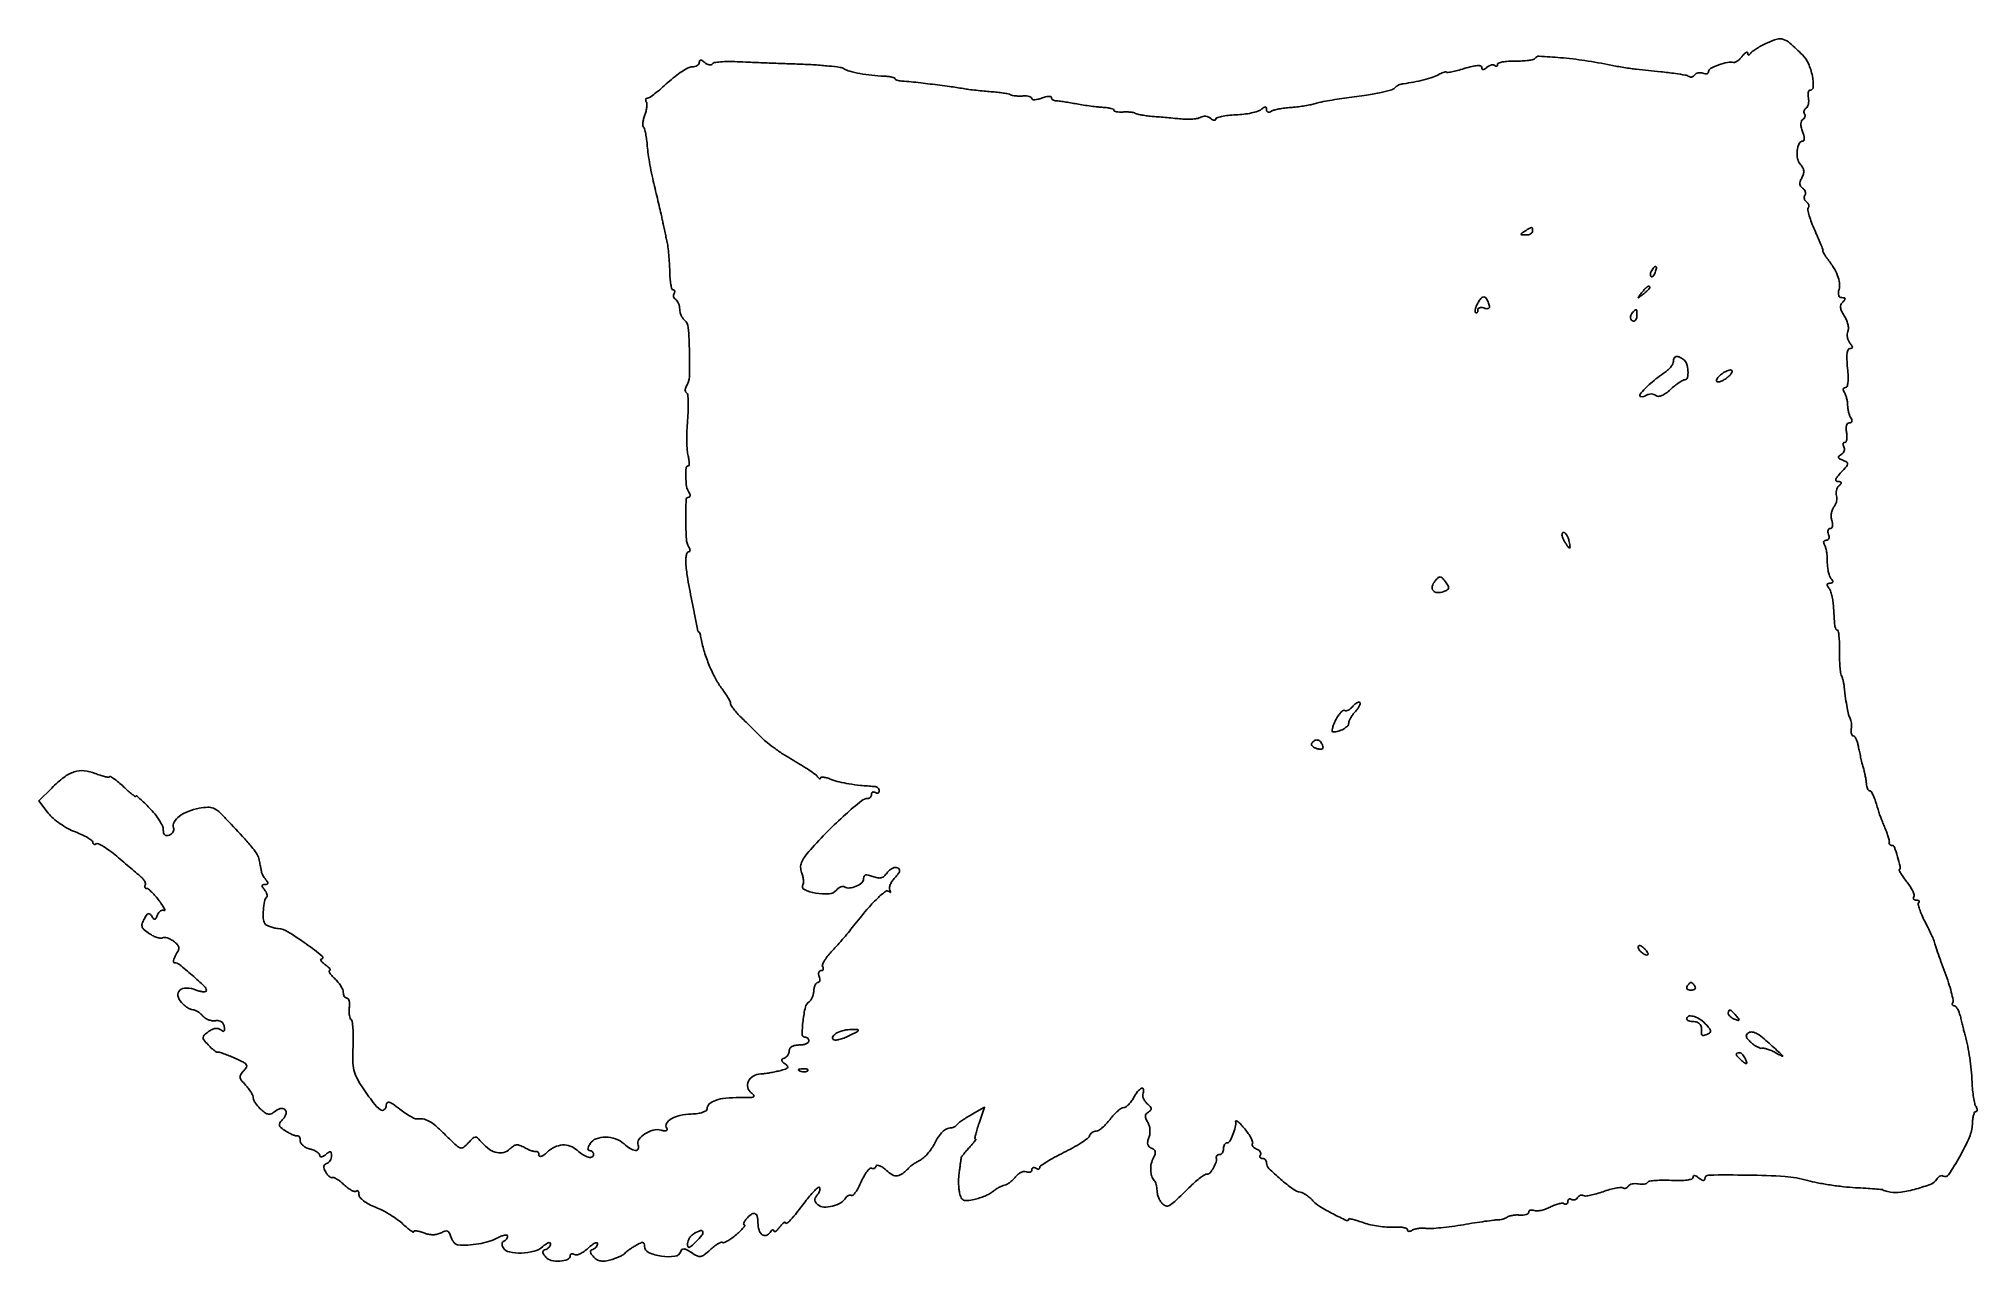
# Model space of a CAD drawing. Extents: x 0 to 496, y 1 to 313.
import ezdxf

# ---------------------------------------------------------------- set-up
doc = ezdxf.new("R2010")
doc.units = 0

msp = doc.modelspace()

# ---------------------------------------------------------------- linework, layer by layer
for points in [[(442, 312.133631, 0.014086), (440.606182, 311.436101, 0.015975), (439.312311, 310.688184, 0.01531), (438.259072, 309.988027, 0.080357), (437.765313, 309.501837, -0.030183), (437.432759, 309.101441, -0.206617), (437.202903, 309.00158, -0.333925), (437.047343, 309.117938, -0.059302), (436.983509, 309.5, 0.299326), (436.836108, 309.702694, 0.221476), (436.551959, 309.681185, 0.075892), (436.105794, 309.332791, 0.026858), (435.580565, 308.712544, -0.033569), (434.998167, 308.043197, -0.041756), (434.369691, 307.509342, -0.046924), (433.786226, 307.169883, -0.167203), (433.362369, 307.126581, 0.112331), (431.824246, 307.135518, 0.033711), (429.562785, 306.472204, 0.028866), (427.480625, 305.566189, 0.282867), (427, 304.784603, -0.173876), (426.880515, 304.451397, -0.149583), (426.568782, 304.244829, -0.104825), (426.093964, 304.207067, -0.05929), (425.532025, 304.349337, 0.06786), (424.92591, 304.491828, 0.072801), (424.318688, 304.461466, 0.08122), (423.803354, 304.269027, 0.125083), (423.462927, 303.940014, -0.089001), (423.166788, 303.609839, -0.095007), (422.78065, 303.412377, -0.099908), (422.365235, 303.377355, -0.110073), (421.984412, 303.509634, 0.094682), (421.015055, 303.879795, 0.009249), (418.528386, 304.274654, 0.007789), (414.747425, 304.743608, 0.0019), (408.5, 305.395831, -0.009042), (407.100567, 305.562169, -0.004643), (405.353125, 305.818547, -0.004613), (403.558571, 306.115869, -0.006938), (402, 306.411234, 0.012871), (395.381876, 307.584266, 0.015572), (389.119254, 308.330142, 0.008707), (383.708144, 308.709463, 0.274013), (382.570278, 308.113712, -0.208), (382.178812, 307.841813, -0.017081), (380.923169, 307.63562, -0.020633), (379.351187, 307.497974, -0.014354), (377.569296, 307.467015, 0.019085), (375.817817, 307.420008, 0.031024), (374.342231, 307.231557, 0.032356), (373.258836, 306.950596, 0.323739), (373, 306.592734, -0.079206), (372.951287, 306.287159, -0.220405), (372.806715, 306.131984, -0.218545), (372.593794, 306.141239, -0.078066), (372.342009, 306.324657, 0.171918), (371.989854, 306.492554, 0.082297), (371.483088, 306.462194, 0.066538), (370.904134, 306.246292, 0.050768), (370.342009, 305.868879, -0.026364), (369.720583, 305.406192, -0.140444), (369.321317, 305.279074, -0.302194), (369.087576, 305.424892, -0.106927), (369, 305.829724, 0.334256), (368.710837, 306.213943, 0.085846), (367.888045, 306.30415, 0.043922), (366.514792, 306.096798, 0.013672), (364.5, 305.550037, -0.008368), (362.774136, 305.061972, -0.014461), (361.321875, 304.722023, -0.008548), (360.152111, 304.504414, -0.463965), (360, 304.633052, 0.448243), (359.881502, 304.738674, 0.043785), (359.457944, 304.651806, 0.033017), (358.8628, 304.430635, 0.017396), (358.154701, 304.082794, -0.042403), (356.539097, 303.387043, -0.016402), (354.20022, 302.691423, -0.015943), (351.572995, 302.091772, -0.017644), (349, 301.68384, 0.036716), (348.387529, 301.562648, 0.034732), (347.787493, 301.351618, 0.036687), (347.283535, 301.088635, 0.092452), (346.978701, 300.811029, -0.160575), (346.011706, 300.142876, -0.017079), (343.32745, 299.45162, -0.016599), (339.583313, 298.752121, -0.006947), (334.5, 298.048175, 0.006674), (332.031154, 297.70766, 0.006693), (329.574612, 297.30166, 0.006564), (327.441805, 296.8908, 0.026398), (326.158253, 296.554539, -0.026735), (325.00283, 296.252675, -0.011224), (323.42115, 295.965442, -0.011067), (321.712243, 295.733219, -0.014138), (320.12887, 295.598859, 0.016692), (318.627576, 295.463739, 0.017627), (317.165921, 295.230269, 0.017533), (315.925125, 294.941438, 0.072578), (315.220617, 294.636349, -0.068446), (314.740811, 294.423865, -0.155431), (314.348656, 294.434919, -0.196543), (314.09391, 294.660482, -0.114989), (314, 295.063428, 0.073035), (313.925481, 295.570866, 0.326665), (313.699751, 295.741649, 0.157707), (313.306312, 295.621401, 0.020821), (312.603721, 295.086081, -0.0995), (311.746268, 294.623893, -0.021947), (310.119977, 294.204917, -0.021995), (308.16335, 293.880569, -0.019606), (306.109152, 293.713636, 0.01605), (304.154482, 293.568771, 0.025906), (302.50689, 293.306475, 0.023668), (301.266131, 292.980386, 0.325916), (301.005431, 292.627555, -0.230519), (300.889597, 292.393375, -0.204481), (300.624556, 292.324306, -0.097267), (300.210016, 292.472064, -0.03912), (299.716462, 292.820353, 0.078441), (299.130478, 293.168558, 0.067916), (298.435861, 293.341473, 0.070065), (297.742283, 293.319583, 0.095823), (297.159385, 293.098505, -0.093115), (296.429881, 292.817335, -0.024055), (295.175152, 292.64808, -0.023625), (293.700118, 292.590907, -0.022106), (292.192923, 292.670418, 0.001354), (290.524439, 292.828058, 0.000826), (288.553774, 293.005584, 0.000828), (286.60046, 293.175035, 0.001469), (284.990138, 293.30728, -0.011328), (283.573787, 293.451757, -0.012748), (282.220445, 293.656025, -0.012062), (281.081847, 293.886146, -0.064938), (280.490138, 294.104311, 0.071363), (279.958177, 294.292753, 0.023054), (279.129915, 294.419509, 0.02246), (278.184053, 294.477136, 0.023417), (277.25, 294.448277, -0.025746), (276.387657, 294.425652, -0.042039), (275.660937, 294.505384, -0.052646), (275.149117, 294.662868, -0.300347), (275, 294.888715, 0.299459), (274.837769, 295.135299, 0.036073), (274.192187, 295.359925, 0.033393), (273.303927, 295.536256, 0.021043), (272.25, 295.628311, -0.014921), (270.915983, 295.728393, -0.006312), (269.132812, 295.938608, -0.006238), (267.232745, 296.21111, -0.008109), (265.5, 296.510579, 0.004475), (263.876928, 296.803256, 0.005), (262.307813, 297.055604, 0.004623), (260.967505, 297.244769, 0.026305), (260.25, 297.301114, -0.062603), (259.772066, 297.373744, -0.079233), (259.367188, 297.56139, -0.095361), (259.095906, 297.830983, -0.150719), (259, 298.141916, 0.342856), (258.814479, 298.380665, 0.07673), (258.265625, 298.433768, 0.04981), (257.458899, 298.306687, 0.026892), (256.5, 298, -0.027924), (255.541126, 297.695501, -0.051789), (254.734375, 297.575083, -0.080882), (254.187891, 297.639164, -0.334905), (254, 297.888215, 0.250323), (253.835317, 298.196544, 0.07587), (253.339062, 298.42909, 0.055845), (252.611925, 298.557797, 0.035347), (251.75, 298.551723, -0.022264), (250.819252, 298.520819, -0.021831), (249.883277, 298.572337, -0.022334), (249.068199, 298.689947, -0.072997), (248.554773, 298.867933, 0.071417), (247.962985, 299.07517, 0.010243), (246.696117, 299.297551, 0.011459), (245.176522, 299.496779, 0.009561), (243.554773, 299.64039, -0.006126), (241.783122, 299.785015, -0.004413), (239.80984, 299.988047, -0.004457), (237.936278, 300.214476, -0.009624), (236.5, 300.429248, 0.008355), (232.97347, 300.965741, 0.003133), (228.013709, 301.604074, 0.002614), (223.169366, 302.171033, 0.017471), (220.75, 302.356082, -0.028909), (220.079567, 302.422808, -0.0444), (219.514062, 302.564644, -0.054708), (219.117861, 302.753007, -0.26006), (219, 302.964286, 0.316015), (218.849119, 303.17917, 0.029361), (218.192187, 303.373601, 0.029393), (217.304058, 303.526309, 0.018301), (216.25, 303.605419, -0.017615), (213.106316, 303.83703, -0.018866), (210.058467, 304.286751, -0.01909), (207.473655, 304.871279, -0.073382), (205.964387, 305.52201, 0.1065), (205.013004, 305.860021, 0.006849), (202.071576, 306.201206, 0.009761), (198.524477, 306.493646, 0.007103), (194.570536, 306.685692, -0.000681), (190.28851, 306.838576, -0.000571), (185.749317, 307.012024, -0.000576), (181.603055, 307.17999, -0.00159), (178.682456, 307.31098, 0.013908), (176.415702, 307.356744, 0.020293), (174.42063, 307.260489, 0.016402), (172.823766, 307.065365, 0.219117), (172.343429, 306.746662, -0.191245), (172.034408, 306.516921, -0.107691), (171.560657, 306.494726, -0.079301), (170.989396, 306.687853, -0.052158), (170.410972, 307.073886, 0.023542), (169.737093, 307.581562, 0.141986), (169.325079, 307.716495, 0.313517), (169.086961, 307.562784, 0.097798), (169, 307.122445, -0.160368), (168.859058, 306.694314, -0.096658), (168.461377, 306.329718, -0.078244), (167.867628, 306.083476, -0.059311), (167.16639, 306, 0.121705), (166.1944, 305.759851, 0.022756), (164.598649, 304.825, 0.023159), (162.793293, 303.531353, 0.019357), (161, 302, -0.009547), (159.275215, 300.467638, -0.013489), (157.677765, 299.175, -0.009597), (156.312376, 298.170772, -0.154962), (155.774593, 298, 0.122136), (155.480246, 297.92701, 0.187743), (155.310488, 297.7309, 0.150945), (155.297816, 297.434319, 0.074298), (155.448137, 297.083916, -0.130931), (155.604291, 296.566672, -0.03586), (155.570898, 295.708111, -0.033667), (155.390351, 294.703791, -0.029544), (155.070998, 293.686739, 0.028449), (154.755877, 292.690795, 0.037124), (154.589212, 291.75004, 0.040653), (154.573928, 290.980772, 0.183004), (154.755524, 290.577809, -0.13428), (155.018472, 290.116891, -0.014063), (155.296396, 288.89331, -0.016626), (155.54223, 287.388912, -0.012591), (155.715148, 285.724986, 0.017163), (155.946028, 283.68489, 0.007362), (156.387595, 280.97859, 0.007274), (156.942978, 278.106389, 0.009522), (157.538416, 275.5, -0.001759), (158.145751, 273.019531, -0.001745), (158.737287, 270.528125, -0.00171), (159.239648, 268.345299, -0.006793), (159.52526, 267, 0.002645), (159.763894, 265.828205, 0.001334), (160.076538, 264.353125, 0.001325), (160.407666, 262.830803, 0.00197), (160.706336, 261.5, -0.023007), (160.973832, 260.019097, -0.009386), (161.206475, 257.985864, -0.009264), (161.375201, 255.788198, -0.011684), (161.446024, 253.749751, 0.016011), (161.525068, 251.928799, 0.026087), (161.721793, 250.394961, 0.024048), (161.989201, 249.241515, 0.335614), (162.309017, 248.999751, -0.143012), (162.56911, 248.923892, -0.191515), (162.711382, 248.726475, -0.136279), (162.703896, 248.425571, -0.064542), (162.542705, 248.069098, 0.108373), (162.401101, 247.665803, 0.099685), (162.434921, 247.22714, 0.095498), (162.639411, 246.820631, 0.090427), (162.983688, 246.510081, -0.104827), (163.373247, 246.137993, -0.05148), (163.701458, 245.532279, -0.047879), (163.924656, 244.80564, -0.050626), (164, 244.063428, 0.060664), (164.094288, 243.289148, 0.044004), (164.376234, 242.466839, 0.044599), (164.790338, 241.721979, 0.0705), (165.280796, 241.181924, -0.20473), (166.192074, 239.406423, -0.011577), (166.489598, 233.102149, -0.01425), (166.461598, 226.869058, -0.130886), (165.686106, 224.301125, 0.066628), (165.470864, 223.819806, 0.083653), (165.412188, 223.335381, 0.099402), (165.514925, 222.923655, 0.14463), (165.7629, 222.646536, -0.236805), (166.054008, 222.174039, -0.012962), (166.163847, 220.381916, -0.017858), (166.162911, 218.164444, -0.011896), (166.010708, 215.627608, 0.012193), (165.851159, 212.941614, 0.012435), (165.824227, 210.268613, 0.012281), (165.91558, 207.948555, 0.049392), (166.145012, 206.550171, -0.023), (166.35891, 205.572245, -0.040544), (166.431782, 204.749113, -0.053727), (166.373674, 204.170529, -0.35468), (166.163517, 204, 0.389134), (165.606839, 203.489445, 0.027557), (165.535011, 201.193903, 0.032727), (165.751947, 198.769712, 0.103126), (166.32433, 197.25, -0.04521), (166.571204, 196.770393, -0.099644), (166.647235, 196.367199, -0.180056), (166.546771, 196.107058, -0.214713), (166.309017, 196.00004, 0.404846), (165.627391, 195.340008, 0.008707), (165.552448, 190.250587, 0.013558), (165.700463, 185.285715, 0.125126), (166.343314, 183.25, -0.052092), (166.575288, 182.770689, -0.113257), (166.624394, 182.367188, -0.187354), (166.489771, 182.105325, -0.183396), (166.212277, 182, 0.298772), (165.881214, 181.782786, 0.054177), (165.652093, 181.045312, 0.042837), (165.53896, 179.995597, 0.026213), (165.577181, 178.75, 0.023238), (166.055483, 175.078848, 0.004964), (167.244971, 168.756018, 0.000887), (168.638966, 161.795364, 0.356938), (169, 161.5, -0.327752), (169.071313, 161.447628, -0.006909), (169.203908, 161.00346, -0.013228), (169.343171, 160.45767, -0.008178), (169.479272, 159.809651, 0.027188), (170.319932, 156.447698, 0.022814), (171.562783, 152.98942, 0.02348), (173.049226, 149.812111, 0.039197), (174.623765, 147.316722, -0.012522), (175.533724, 146.031802, -0.016069), (176.301981, 144.803738, -0.013951), (176.875241, 143.751856, -0.118319), (177, 143.23202, 0.147434), (177.149329, 142.736601, 0.01868), (177.807813, 141.819816, 0.020604), (178.696892, 140.767321, 0.015782), (179.75, 139.690347, -0.002625), (180.984336, 138.492758, -0.001612), (182.426563, 137.069547, -0.001616), (183.844526, 135.652098, -0.002885), (185, 134.476058, 0.033138), (186.334464, 133.272809, 0.011919), (188.38125, 131.737243, 0.011763), (190.710963, 130.156062, 0.013676), (193, 128.767042, -0.008187), (195.15996, 127.488574, -0.010531), (197.100189, 126.239818, -0.008538), (198.674953, 125.139167, -0.085278), (199.234687, 124.566033, 0.030383), (199.51914, 124.20266, 0.105233), (199.758058, 124.026189, 0.31008), (199.910302, 124.053086, 0.195812), (199.984687, 124.225249, -0.380653), (200.176759, 124.432026, -0.054898), (200.803314, 124.422708, -0.039907), (201.694064, 124.238125, -0.021862), (202.75, 123.879013, 0.033292), (204.752366, 123.248673, 0.018933), (207.241735, 122.742612, 0.016067), (210.224802, 122.35091, 0.009939), (213.75, 122.073427, -0.082141), (214.227444, 121.965363, -0.087621), (214.632812, 121.710483, -0.094331), (214.904394, 121.350699, -0.115127), (215, 120.940983, -0.108972), (214.921712, 120.586039, -0.182303), (214.70625, 120.3746, -0.161196), (214.3821, 120.343488, -0.082592), (214, 120.5, 0.082592), (213.6179, 120.656512, 0.161196), (213.29375, 120.6254, 0.182303), (213.078288, 120.413961, 0.108972), (213, 120.059017, -0.085093), (212.930673, 119.654608, -0.093532), (212.731204, 119.311086, -0.100405), (212.433995, 119.081344, -0.114983), (212.084951, 119, 0.17383), (210.442389, 118.411154, 0.010126), (206.335707, 114.890675, 0.015292), (201.802246, 110.585944, 0.014036), (197.405042, 105.890599, 0.0195), (195.859161, 104.000514, 0.069103), (195.098119, 102.635387, 0.102589), (194.894813, 101.422846, 0.079158), (195.156981, 100.104676, -0.027988), (195.444629, 99.169328, -0.032376), (195.609345, 98.251959, -0.034225), (195.644097, 97.471664, -0.133194), (195.507683, 97.012431, 0.443896), (195.88445, 95.711779, 0.072059), (198.712039, 94.80778, 0.055887), (202.167021, 94.62134, 0.208005), (204.068064, 95.582012, -0.054786), (204.577703, 96.074819, -0.067593), (205.149384, 96.405312, -0.080981), (205.693027, 96.531213, -0.156136), (206.122255, 96.424442, 0.166067), (207.41473, 96.129382, 0.076398), (209.105598, 96.574097, 0.079401), (210.522034, 97.478306, 0.214233), (211, 98.542637, -0.110187), (211.136702, 99.155421, -0.232578), (211.507622, 99.452185, -0.121361), (212.185713, 99.436053, -0.024503), (213.340726, 99.060556, 0.043346), (214.555125, 98.715707, 0.110488), (215.464975, 98.743045, 0.119376), (216.233283, 99.150634, 0.05528), (216.995936, 99.994362, -0.05635), (217.595361, 100.654672, -0.063107), (218.306183, 101.135839, -0.072262), (219.015651, 101.374691, -0.137578), (219.610481, 101.319231, -0.133693), (220.100081, 100.960591, -0.231658), (220.206554, 100.478769, -0.107029), (219.875277, 99.794802, -0.021436), (218.989851, 98.758732, 0.040154), (218.300957, 97.888764, 0.05019), (217.817176, 96.980012, 0.058742), (217.590574, 96.166152, 0.169592), (217.694906, 95.598556, -0.018561), (217.901255, 95.202828, -0.216342), (217.904218, 95.032705, -0.470723), (217.799319, 95.002291, -0.034171), (217.528753, 95.214906, 0.362192), (216.584103, 95.252104, 0.028137), (214.522813, 93.473574, 0.024832), (211.829191, 90.59946, 0.009994), (208.430128, 86.424839, -0.006889), (207.106369, 84.778265, -0.004586), (205.546126, 82.926228, -0.004617), (203.998862, 81.156739, -0.009004), (202.726898, 79.779655, 0.025093), (201.707153, 78.601784, 0.036177), (200.939392, 77.457762, 0.039679), (200.483026, 76.486951, 0.23248), (200.535915, 75.941889, -0.085838), (200.68057, 75.582142, -0.164684), (200.64517, 75.27668, -0.179872), (200.436685, 75.073284, -0.104656), (200.090402, 75, 0.172457), (199.747127, 74.877971, 0.149855), (199.53372, 74.559375, 0.105471), (199.493584, 74.074174, 0.059765), (199.638374, 73.5, -0.051204), (199.793745, 72.92541, -0.093029), (199.782227, 72.440625, -0.142305), (199.611908, 72.122833, -0.201694), (199.319793, 72, 0.21102), (198.965349, 71.843439, 0.071088), (198.640479, 71.365493, 0.055918), (198.390761, 70.666958, 0.039126), (198.262899, 69.839977, -0.041152), (198.124192, 68.966279, -0.041104), (197.844238, 68.126735, -0.044325), (197.474729, 67.438322, -0.109437), (197.066156, 67.040887, 0.201346), (196.118219, 65.712632, 0.025955), (195.512321, 62.194832, 0.024425), (195.27022, 58.733248, 0.420373), (195.988241, 58, -0.09785), (196.374385, 57.923701, -0.097657), (196.702796, 57.70625, -0.098219), (196.922717, 57.381621, -0.100239), (197, 57, -0.226478), (196.817169, 56.617064, -0.074992), (196.265625, 56.29375, -0.057076), (195.457356, 56.073116, -0.038131), (194.5, 56, 0.047997), (193.48834, 55.902663, 0.081104), (192.691176, 55.608333, 0.108391), (192.183392, 55.152545, 0.157116), (192, 54.583333, -0.080037), (191.906642, 54.00385, -0.064268), (191.632813, 53.433822, -0.065096), (191.227913, 52.959109, -0.087504), (190.75, 52.659464, 0.061402), (190.215176, 52.361629, 0.274047), (190.079343, 52.044843, 0.181537), (190.27908, 51.669516, 0.028677), (190.947845, 51.144839, -0.067611), (191.536828, 50.603879, -0.35718), (191.539576, 50.196472, -0.147217), (191.015137, 49.838382, -0.015214), (189.559297, 49.425527, -0.011095), (188.326732, 49.145088, -0.008486), (186.967659, 48.891377, -0.008593), (185.686483, 48.697225, -0.019987), (184.71972, 48.606819, 0.115596), (182.802988, 48.0485, 0.148764), (181.542835, 46.727478, 0.181608), (181.37101, 45.130178, 0.173345), (182.287761, 43.7769, -0.067517), (182.977819, 43.111872, -0.500251), (182.878315, 42.735798, -0.093358), (181.979419, 42.555206, -0.005868), (179.265678, 42.55425, 0.02596), (175.750023, 42.411701, 0.059633), (173.164359, 41.856377, 0.094339), (171.563714, 40.942454, 0.21817), (170.994343, 39.714816, -0.248681), (170.724183, 39.210909, -0.066141), (169.879595, 38.793403, -0.04758), (168.599929, 38.491181, -0.024782), (166.965034, 38.348121, 0.043671), (164.056029, 37.982544, 0.077472), (161.805566, 37.117593, 0.13258), (160.647931, 35.960431, 0.275562), (160.667382, 34.72917, -0.152166), (160.765944, 34.345668, -0.306383), (160.586488, 34.107168, -0.119401), (160.073689, 34.059104, -0.027897), (159.221064, 34.231939, 0.128321), (157.21239, 34.233005, 0.082191), (155.069344, 33.279241, 0.094521), (153.577633, 31.829226, 0.249358), (153.401441, 30.396245, -0.197411), (153.37924, 29.447746, -0.322015), (152.716407, 29.055342, -0.117784), (151.361473, 29.508901, -0.044543), (149.757196, 30.719734, 0.098547), (147.610288, 32.004043, 0.083904), (145.007091, 32.464928, 0.092606), (142.625133, 32.039179, 0.1642), (141.099297, 30.787392, 0.029432), (140.683631, 30.025435, 0.09537), (140.541527, 29.46981, 0.209897), (140.663488, 29.139359, 0.203607), (140.991526, 29, -0.098179), (141.376411, 28.923689, -0.097739), (141.703761, 28.70625, -0.098144), (141.92298, 28.381626, -0.099904), (142, 28, -0.293932), (141.607586, 27.390148, -0.171232), (140.708377, 27.310725, -0.080219), (139.333403, 27.910251, -0.037646), (137.780539, 29.082254, 0.090923), (135.98368, 30.160408, 0.107882), (134.028718, 30.444195, 0.099439), (132.010947, 29.887928, 0.067185), (130.036748, 28.533257, -0.028523), (129.242344, 27.892778, -0.074044), (128.589832, 27.558293, -0.18122), (128.182983, 27.571595, -0.303748), (128, 27.845012, 0.065077), (127.944319, 28.271008, 0.103413), (127.779688, 28.598315, 0.136113), (127.535122, 28.775922, 0.159733), (127.25, 28.787548, -0.127611), (126.827296, 28.778167, -0.024149), (126.079775, 28.993079, -0.024385), (125.209276, 29.33774, -0.020255), (124.319446, 29.785565, 0.03569), (123.121824, 30.342689, 0.115197), (122.257493, 30.459807, 0.126332), (121.477296, 30.178513, 0.047042), (120.572513, 29.429656, -0.126903), (119.058808, 28.536758, -0.125749), (117.296527, 28.483341, -0.098902), (115.392409, 29.32693, -0.055312), (113.488275, 31.012956, 0.016432), (112.309746, 32.232187, 0.198768), (111.716239, 32.467241, 0.196687), (111.126862, 32.21545, 0.016048), (109.964381, 30.958931, -0.051714), (108.79, 29.85826, -0.250752), (107.918038, 29.719063, -0.105748), (106.847423, 30.366341, -0.006476), (104.147021, 32.971504, 0.014699), (101.641885, 35.309992, 0.053778), (99.869264, 36.559916, 0.084429), (98.333021, 37.100317, 0.084287), (96.703569, 37.102944, -0.161905), (96.223657, 37.177666, -0.014073), (95.126604, 37.782165, -0.017356), (93.834461, 38.603986, -0.012604), (92.453569, 39.603212, 0.010296), (90.630401, 40.935338, 0.081289), (89.690226, 41.387407, 0.308392), (89.210308, 41.232459, 0.166571), (89, 40.618689, -0.21611), (88.4889, 39.491415, -0.356045), (87.501186, 39.456485, -0.069828), (85.66831, 41.299589, -0.012104), (82.809752, 45.312346, -0.030985), (81.451915, 47.614891, -0.062372), (80.737439, 49.595008, -0.050881), (80.454653, 51.939698, -0.014861), (80.496, 55.577107, 0.011052), (80.543573, 58.083037, 0.01657), (80.46426, 60.269519, 0.011519), (80.299847, 62.04318, 0.229337), (80.015469, 62.49044, -0.176388), (79.745463, 62.832624, -0.040804), (79.570159, 63.557483, -0.037267), (79.495428, 64.475456, -0.029024), (79.546787, 65.475679, 0.034049), (79.586717, 66.442841, 0.054948), (79.474606, 67.258481, 0.075599), (79.240906, 67.815432, 0.261367), (78.911944, 68, -0.157545), (78.564124, 68.112384, -0.097242), (78.267884, 68.429182, -0.07921), (78.067887, 68.902332, -0.06053), (78, 69.461045, 0.104937), (77.85121, 70.16219, 0.035165), (77.35711, 71.091851, 0.033186), (76.648972, 72.073013, 0.032327), (75.811439, 72.961045, -0.018872), (75.031414, 73.744768, -0.043681), (74.524176, 74.401057, -0.098231), (74.357061, 74.8258, -0.467672), (74.502568, 75, 0.409937), (74.64534, 75.140699, 0.16153), (74.553643, 75.431283, 0.053984), (74.128124, 75.903119, 0.020389), (73.44113, 76.468197, -0.020943), (72.753288, 77.035251, -0.053668), (72.322504, 77.514453, -0.149771), (72.219094, 77.81866, -0.412262), (72.358884, 77.968197, 0.691027), (72.613743, 78.726005, 0.017215), (68.544947, 81.828383, 0.015269), (63.830044, 84.961275, 0.118897), (61.341881, 85.783777, -0.033739), (60.248503, 85.949054, -0.036836), (59.219923, 86.257245, -0.039726), (58.391396, 86.65152, -0.124043), (57.951596, 87.07832, -0.125716), (57.5576, 88.336588, -0.030613), (57.574866, 90.5295, -0.029605), (57.853256, 92.687876, -0.150607), (58.412961, 93.746295, 0.192386), (58.548922, 94.063204, 0.075749), (58.488133, 94.542851, 0.060169), (58.253222, 95.102411, 0.043793), (57.868879, 95.657991, -0.024718), (57.372353, 96.320307, -0.174558), (57.275058, 96.704165, -0.311654), (57.464791, 96.928682, -0.066333), (58, 97, 0.069199), (58.512544, 97.071276, 0.290251), (58.71048, 97.292693, 0.184561), (58.635412, 97.662012, 0.031806), (58.207482, 98.25, -0.022759), (57.804154, 98.783631, -0.022575), (57.449833, 99.353125, -0.023123), (57.186325, 99.878126, -0.076661), (57.085037, 100.25, 0.005707), (57.046866, 100.55547, 0.006109), (57.002504, 100.853125, 0.00582), (56.958301, 101.107879, 0.028395), (56.923489, 101.25, -0.022358), (56.879525, 101.420548, -0.001304), (56.770174, 101.946558, -0.001975), (56.64404, 102.573917, -0.001452), (56.509008, 103.270199, 0.084065), (55.993356, 104.655302, 0.038059), (54.896429, 106.257974, 0.017325), (52.806491, 108.684894, 0.002281), (48.173522, 113.656654, 0.018619), (46.154679, 115.649272, 0.088803), (44.791013, 116.512768, 0.108519), (43.349216, 116.761974, 0.034616), (41.173522, 116.51233, 0.046868), (38.316441, 115.699685, 0.069893), (36.052958, 114.432575, 0.097156), (34.744401, 112.962082, 0.228849), (34.62491, 111.535086, -0.1212), (34.691987, 111.002059, -0.100734), (34.513487, 110.457642, -0.091565), (34.115344, 109.985179, -0.080556), (33.557471, 109.660427, -0.076843), (32.856236, 109.508747, -0.196162), (32.373026, 109.673055, -0.164153), (32.087702, 110.159782, -0.051248), (32, 111.013193, 0.112716), (31.774958, 111.998777, 0.028334), (30.971875, 113.449367, 0.027475), (29.839662, 115.044688, 0.024656), (28.5, 116.567658, 0.007749), (27.156726, 117.90864, 0.014716), (26.028125, 118.938363, 0.01238), (25.154468, 119.652735, 0.623981), (25, 119.577151, -0.598101), (24.84366, 119.493208, -0.01731), (24.072426, 120.043692, -0.017799), (23.054305, 120.884188, -0.009253), (21.842302, 122.00027, 0.014272), (20.597942, 123.123281, 0.023297), (19.474315, 123.993635, 0.019682), (18.548965, 124.590826, 0.342288), (18.215286, 124.548619, -0.235881), (17.868587, 124.432916, -0.022148), (16.958982, 124.60359, -0.024685), (15.837884, 124.924906, -0.016825), (14.597549, 125.394795, 0.074913), (11.788249, 126.100863, 0.10525), (9.227639, 125.810169, 0.083252), (6.58683, 124.405357, 0.032608), (3.474538, 121.674538), (0.164212, 118.364212), (2.593159, 115.260592, 0.048875), (3.845474, 113.947531, 0.025771), (5.627231, 112.565073, 0.025382), (7.614507, 111.325823, 0.035521), (9.511053, 110.442629, -0.01679), (11.23093, 109.718746, -0.024819), (12.681372, 108.960695, -0.022257), (13.768422, 108.255116, -0.242218), (14, 107.805125, 0.106218), (14.066708, 107.494652, 0.180791), (14.251284, 107.308446, 0.163417), (14.528658, 107.278343, 0.084628), (14.855434, 107.410654, -0.260543), (15.407414, 107.434857, -0.020249), (16.747785, 106.691386, -0.023563), (18.353789, 105.606665, -0.015575), (20.096232, 104.219671, 0.000241), (21.900433, 102.690837, 0.000245), (23.695112, 101.173067, 0.000238), (25.256262, 99.855378, 0.001017), (26.18957, 99.071621, -0.040693), (26.805998, 98.464459, -0.055459), (27.246665, 97.821477, -0.068613), (27.461005, 97.239732, -0.194803), (27.389756, 96.821621, 0.082696), (27.261239, 96.507684, 0.161312), (27.286973, 96.241351, 0.182227), (27.460959, 96.06431, 0.108828), (27.752925, 96, -0.175613), (28.2179, 95.831492, -0.020471), (29.050576, 95.076819, -0.022589), (29.993945, 94.060915, -0.016648), (30.947414, 92.857257, -0.010633), (31.772794, 91.689728, -0.029453), (32.285643, 90.824813, -0.112505), (32.385993, 90.435481, -0.596905), (32.240257, 90.351513, 0.160302), (31.795969, 90.458203, 0.122175), (31.318876, 90.297251, 0.095086), (30.879518, 89.881235, 0.064256), (30.55099, 89.272282, -0.025135), (30.172777, 88.417719, -0.220589), (29.856577, 88.16739, -0.282297), (29.516231, 88.278236, -0.038042), (29.053692, 88.913125, 0.070965), (28.58214, 89.478379, 0.281083), (28.156173, 89.558452, 0.157517), (27.702178, 89.195301, 0.023068), (27.090572, 88.169236, 0.04816), (26.59572, 86.982793, 0.163065), (26.615904, 86.155081, 0.133367), (27.142572, 85.406065, 0.028195), (28.439109, 84.44794, 0.030075), (29.451631, 83.868334, 0.038352), (30.449014, 83.466366, 0.042314), (31.30016, 83.274366, 0.174454), (31.808702, 83.381771, -0.160241), (32.285809, 83.496402, -0.053624), (32.999302, 83.359824, -0.046855), (33.810471, 83.026465, -0.038656), (34.602678, 82.528871, -0.037832), (35.570312, 81.690859, -0.150947), (35.929661, 81.003641, -0.147859), (35.842541, 80.224965, -0.035815), (35.241526, 79.060904, 0.028569), (34.818449, 78.269787, 0.059335), (34.601638, 77.605391, 0.111524), (34.612633, 77.169612, 0.343486), (34.830401, 77, -0.170709), (36.112311, 76.549196, -0.009831), (39.3603, 73.83571, -0.008851), (42.52948, 70.980434, -0.207857), (43, 69.897498, -0.342837), (42.805447, 69.647108, -0.076739), (42.229894, 69.591394, -0.049814), (41.383918, 69.724642, -0.026894), (40.378363, 70.046246, 0.078428), (37.917856, 70.56242, 0.19109), (36.19348, 69.976823, 0.277982), (35.730492, 68.595988, 0.129925), (36.629759, 66.856618, 0.032779), (37.362923, 66.146122, 0.033796), (38.175541, 65.545381, 0.035893), (38.947499, 65.126387, 0.106783), (39.532543, 65, -0.096266), (40.092134, 64.891253, -0.041941), (40.770669, 64.548529, -0.039458), (41.452244, 64.051142, -0.042219), (42.030644, 63.463077, 0.074979), (42.666062, 62.896264, 0.053413), (43.516947, 62.461909, 0.053327), (44.442333, 62.21701, 0.073919), (45.299225, 62.213077, -0.068654), (46.169344, 62.218199, -0.115301), (46.849787, 61.96146, -0.123173), (47.316737, 61.445214, -0.085165), (47.565844, 60.694193, -0.027943), (47.642944, 59.880573, -0.218969), (47.501226, 59.538266, -0.321737), (47.199826, 59.500522, -0.048726), (46.666872, 59.861508, 0.106514), (46.032648, 60.192093, 0.101859), (45.307846, 60.239453, 0.080887), (44.489007, 59.986883, 0.042715), (43.577785, 59.433219, 0.023453), (42.446788, 58.521859, 0.204721), (42.177167, 57.951765, 0.178153), (42.38359, 57.317627, 0.017066), (43.449689, 56.055593, 0.019016), (44.180703, 55.307112, 0.02585), (44.898117, 54.693601, 0.024654), (45.522806, 54.26024, 0.186394), (45.869069, 54.194134, -0.122981), (46.280547, 54.167425, -0.007915), (47.428245, 53.780222, -0.011182), (48.792815, 53.261016, -0.008077), (50.290914, 52.623929, -0.011164), (52.483032, 51.590381, -0.12408), (53.21103, 50.964898, -0.289862), (53.243312, 50.317679, -0.067848), (52.555197, 49.41234, 0.044064), (51.775408, 48.481504, 0.185615), (51.603747, 47.786671, 0.136792), (51.922198, 47.026574, 0.020349), (53.014284, 45.754294, -0.02462), (53.774327, 44.853392, -0.027068), (54.416696, 43.909273, -0.027904), (54.871846, 43.050847, -0.108354), (55, 42.466426, 0.114909), (55.131603, 41.901344, 0.033481), (55.58199, 41.122989, 0.031728), (56.222984, 40.288385, 0.029224), (56.981242, 39.516975, 0.030126), (58.063256, 38.650319, 0.113472), (58.861995, 38.322818, 0.149072), (59.598506, 38.421225, 0.066079), (60.437438, 38.948078, -0.099872), (61.908757, 39.739757, -0.254319), (63.05781, 39.502616, -0.296573), (63.366485, 38.477864, -0.113362), (62.605205, 37.11625, 0.033118), (61.804718, 36.10451, 0.207843), (61.681013, 35.472499, 0.174612), (62.051889, 34.883958, 0.022305), (63.290062, 34.003465, 0.020513), (64.191151, 33.472437, 0.025467), (65.071143, 33.057523, 0.025172), (65.826825, 32.790781, 0.142083), (66.25, 32.787938, -0.207545), (66.535026, 32.749595, -0.124124), (66.779687, 32.502678, -0.084154), (66.945205, 32.070711, -0.049542), (67, 31.519052, 0.147328), (67.184637, 30.906036, 0.071387), (67.734375, 30.288816, 0.061291), (68.543788, 29.760596, 0.052514), (69.5, 29.410644, -0.035898), (70.457023, 29.09597, -0.047928), (71.265625, 28.669627, -0.05687), (71.826247, 28.202556, -0.192984), (72, 27.769147, 0.216219), (72.129218, 27.484304, 0.221451), (72.426723, 27.397735, 0.099951), (72.904734, 27.573276, 0.0354), (73.5, 28, -0.019704), (74.308118, 28.618581, -0.204691), (74.708562, 28.70398, -0.314501), (74.93984, 28.464364, -0.03959), (75, 27.705778, -0.074689), (74.906512, 27.083417, -0.065538), (74.632813, 26.485194, -0.068222), (74.227879, 26.000727, -0.097666), (73.75, 25.711903, 0.100668), (73.234915, 25.396396, 0.183135), (73.019522, 24.959785, 0.12236), (73.109776, 24.352211, 0.0351), (73.536314, 23.49378, 0.034452), (73.979403, 22.846392, 0.052915), (74.45419, 22.361439, 0.069406), (74.888628, 22.094085, 0.244501), (75.20575, 22.11521, -0.249666), (75.588786, 22.136983, -0.030078), (76.359288, 21.723344, -0.030067), (77.276304, 21.078404, -0.020286), (78.243623, 20.240854, 0.027371), (79.214064, 19.424356, 0.042518), (80.140498, 18.843852, 0.051744), (80.904297, 18.546399, 0.269604), (81.324187, 18.65752, -0.177412), (81.579, 18.77569, -0.255395), (81.80148, 18.677125, -0.122051), (81.953491, 18.328101, -0.041989), (82, 17.775246, 0.182717), (82.276734, 17.043255, 0.049037), (83.202389, 16.181078, 0.041262), (84.563998, 15.309415, 0.02735), (86.25, 14.531538, -0.02557), (88.078184, 13.695934, -0.017643), (90.059375, 12.574365, -0.017831), (91.892636, 11.357311, -0.034406), (93.25, 10.235867, 0.011924), (94.305813, 9.280592, 0.023843), (95.192188, 8.587082, 0.030415), (95.83374, 8.188929, 0.567732), (96, 8.288158, -0.38725), (96.172692, 8.477692, -0.053639), (96.753608, 8.469414, -0.039143), (97.581372, 8.301903, -0.021355), (98.565475, 7.975106, 0.039829), (99.793333, 7.617099, 0.052424), (100.953579, 7.501461, 0.057203), (102.027196, 7.630586, 0.064444), (102.998326, 7.999104, -0.043769), (103.978068, 8.41786, -0.175938), (104.618586, 8.397432, -0.177809), (105.092631, 7.971377, -0.044878), (105.500239, 6.999247, 0.048431), (105.830653, 6.226627, 0.052846), (106.295773, 5.556152, 0.05948), (106.818248, 5.079193, 0.133715), (107.317388, 4.894037, 0.037019), (109.83172, 4.855423, 0.028544), (112.557098, 5.172221, 0.029076), (115.147661, 5.781319, 0.047082), (117.245124, 6.626759, -0.025667), (118.302278, 7.106391, -0.050369), (119.190755, 7.356069, -0.084519), (119.788102, 7.358853, -0.366962), (120, 7.109013, -0.093261), (119.92753, 6.72386, -0.069392), (119.715663, 6.345564, -0.06777), (119.402023, 6.031313, -0.080017), (119.032046, 5.833333, 0.156022), (118.726679, 5.605406, 0.128403), (118.580989, 5.223731, 0.10028), (118.625135, 4.738102, 0.066482), (118.855788, 4.226175, 0.204515), (120.451316, 3.108072, 0.058597), (123.523771, 2.828573, 0.057467), (126.766402, 3.289328, 0.12048), (128.992529, 4.493239, -0.02786), (129.764185, 5.117065, -0.06729), (130.410305, 5.46151, -0.15929), (130.819124, 5.477654, -0.335372), (131, 5.238321, -0.104716), (130.90659, 4.797198, -0.070091), (130.632812, 4.357881, -0.066094), (130.227826, 3.986938, -0.071345), (129.75, 3.745955, 0.072441), (129.18606, 3.459996, 0.244754), (129.002355, 3.104361, 0.148212), (129.153855, 2.610315, 0.024507), (129.75635, 1.802507, 0.165376), (131.15917, 0.936291, 0.071389), (133.376144, 0.752187, 0.08054), (135.333721, 1.190795, 0.306502), (136, 2.175594, -0.141133), (136.08746, 2.479273, -0.191314), (136.315496, 2.646205, -0.137495), (136.662764, 2.639458, -0.06531), (137.074028, 2.454248, 0.194794), (137.653885, 2.355425, 0.054159), (138.545189, 2.65493, 0.046079), (139.566465, 3.245764, 0.034418), (140.574028, 4.069545, -0.022571), (141.506379, 4.869396, -0.052175), (142.287371, 5.358672, -0.117823), (142.78922, 5.47134, -0.410201), (143, 5.257647, -0.100091), (142.90958, 4.810486, -0.070383), (142.645106, 4.368844, -0.067322), (142.253647, 3.999563, -0.075157), (141.791852, 3.763951, 0.104512), (141.314941, 3.484509, 0.242627), (141.174349, 3.10694, 0.131519), (141.383773, 2.584334, 0.027179), (142.025761, 1.817507, 0.070987), (142.873007, 1.135589, 0.094785), (143.799474, 0.800593, 0.076921), (144.928852, 0.79561, 0.032555), (146.4136, 1.118619, 0.017349), (147.583197, 1.498431, 0.020363), (148.661587, 1.940966, 0.019741), (149.532571, 2.382967, 0.106181), (149.929691, 2.731729, -0.063066), (150.289908, 3.107297, -0.014295), (150.993409, 3.643997, -0.014585), (151.846802, 4.220285, -0.013703), (152.75, 4.758474, -0.015056), (153.972885, 5.394906, -0.129015), (154.573129, 5.5123, -0.303004), (154.890884, 5.26979, -0.082809), (155, 4.615463, 0.29502), (156.049707, 2.991262, 0.068891), (159.314718, 2.0322, 0.068482), (162.731225, 1.993293, 0.288551), (164.24526, 3.235781, -0.140849), (164.57895, 3.721855, -0.203133), (165.072511, 3.868345, -0.097725), (165.818378, 3.631786, -0.021049), (166.98341, 2.927009, 0.032062), (168.414071, 2.103998, 0.15423), (169.331571, 1.963564, 0.129151), (170.251934, 2.364728, 0.019873), (171.780623, 3.672492, -0.021652), (172.777183, 4.518913, -0.031794), (173.727439, 5.165186, -0.032785), (174.526735, 5.569327, -0.2437), (174.938181, 5.538206, 0.24556), (175.36308, 5.507567, 0.027485), (176.25825, 5.956177, 0.028372), (177.328746, 6.651805, 0.019222), (178.467914, 7.556942, 0.012716), (179.505492, 8.495409, 0.027083), (180.247366, 9.282352, 0.044006), (180.632004, 9.828234, 0.578105), (180.533094, 10, -0.326052), (180.350606, 10.133157, -0.154162), (180.34933, 10.440625, -0.068609), (180.575982, 10.923608, -0.029246), (181, 11.5, -0.051412), (182.244497, 12.719708, -0.249106), (183.184979, 12.895059, -0.266205), (183.811629, 12.217673, -0.056602), (184, 10.559017, 0.073814), (184.274182, 8.711886, 0.153507), (185.087216, 7.521838, 0.256583), (186.125604, 7.349495, 0.168655), (187.096491, 8.121885, -0.032596), (187.436557, 8.588513, -0.122077), (187.726805, 8.801429, -0.331008), (187.920248, 8.752166, -0.160107), (188.016491, 8.5, 0.338102), (188.174609, 8.311953, 0.196301), (188.481049, 8.363957, 0.067265), (188.963455, 8.762187, 0.024706), (189.531803, 9.44113, -0.017703), (190.096567, 10.135307, -0.044035), (190.568717, 10.588051, -0.117764), (190.865773, 10.72861, -0.476383), (191, 10.619701, 0.609147), (191.344849, 10.441674, 0.049776), (192.333197, 11.303546, 0.022042), (193.961876, 13.198004, 0.006084), (196.350987, 16.315679, -0.014975), (197.483103, 17.739858, -0.025396), (198.523567, 18.851433, -0.023591), (199.387422, 19.609823, -0.38175), (199.743488, 19.589845, -0.204897), (199.867135, 19.281347, -0.07118), (199.7867, 18.798652, -0.056386), (199.532512, 18.229291, -0.040066), (199.13017, 17.656845, 0.051849), (198.637095, 16.919018, 0.145489), (198.516985, 16.315854, 0.145562), (198.745886, 15.745218, 0.05192), (199.366032, 15.111183, 0.171114), (200.844521, 14.565154, 0.067266), (203.031277, 14.827718, 0.065547), (205.156683, 15.688323, 0.126057), (206.471959, 16.954629, -0.068695), (206.783482, 17.331504, -0.085018), (207.165512, 17.578127, -0.09988), (207.556545, 17.659235, -0.140665), (207.897424, 17.563396, 0.353118), (208.295198, 17.61351, 0.036036), (208.947391, 18.396474, 0.032511), (209.680421, 19.572226, 0.019247), (210.405632, 21.058323, -0.021253), (211.136469, 22.540828, -0.035821), (211.886802, 23.706001, -0.042162), (212.55934, 24.460529, -0.340316), (212.991896, 24.505008, 0.116539), (213.338171, 24.389663, 0.128471), (213.686031, 24.447955, 0.118314), (213.981776, 24.676117, 0.089338), (214.179148, 25.037445, -0.318478), (214.493606, 25.267879, -0.10135), (215.096897, 25.154198, -0.059659), (215.911209, 24.70144, -0.030862), (216.811954, 23.960565, 0.055634), (218.371458, 22.802178, 0.175298), (219.633555, 22.571669, 0.130024), (220.9917, 23.186372, 0.025451), (223, 25, -0.045936), (223.310787, 25.258386, -0.008204), (223.940625, 25.675893, -0.008803), (224.697637, 26.14144, -0.007845), (225.5, 26.598783, 0.059862), (226.373713, 27.225121, 0.027614), (227.353125, 28.227032, 0.026871), (228.278953, 29.407467, 0.033562), (229, 30.598783, -0.02431), (230.125293, 32.538049, -0.057533), (231.18586, 33.824807, -0.080502), (232.253171, 34.564223, -0.110395), (233.388197, 34.824373, 0.078518), (233.773066, 34.887322, 0.047977), (234.195203, 35.073169, 0.046772), (234.588476, 35.344581, 0.060359), (234.888197, 35.66459, -0.07311), (235.308619, 36.091226, -0.011568), (236.265911, 36.779917, -0.012621), (237.441814, 37.542391, -0.010737), (238.719161, 38.288319), (241.938322, 40.076638), (240.51352, 36.038319, 0.010238), (240.002437, 34.489392, 0.017962), (239.652541, 33.186256, 0.0132), (239.445371, 32.164238, 0.466023), (239.583314, 32, -0.571753), (239.65783, 31.873407, -0.026942), (239.33368, 31.35711, -0.0225), (238.786713, 30.651623, -0.011384), (238.038955, 29.811439, 0.010282), (237.253004, 28.932248, 0.013732), (236.578704, 28.100844, 0.010924), (236.056003, 27.387139, 0.122652), (235.9311, 27.061439, -0.004057), (235.883871, 26.700818, -0.000352), (235.755521, 25.783673, -0.000463), (235.600637, 24.689922, -0.00036), (235.430137, 23.5, 0.023766), (235.303837, 22.181719, 0.016972), (235.283007, 20.699357, 0.017192), (235.360009, 19.281922, 0.034778), (235.535994, 18.178662, 0.050193), (235.956423, 16.943206, 0.184708), (236.534509, 16.374539, 0.133968), (237.470519, 16.237346, 0.022136), (239.286957, 16.539956, 0.025692), (240.62711, 16.897494, 0.021978), (241.996794, 17.406863, 0.022561), (243.201698, 17.98164, 0.056973), (244, 18.532539, -0.03134), (244.684071, 19.058216, -0.023154), (245.5, 19.554264, -0.023569), (246.317914, 19.952209, -0.047519), (247, 20.171245, 0.073512), (247.671606, 20.425972, 0.033883), (248.45704, 20.937223, 0.032635), (249.225182, 21.597472, 0.038835), (249.853755, 22.317174, -0.059635), (250.475461, 22.972066, -0.064141), (251.219991, 23.443166, -0.072207), (251.969069, 23.668236, -0.129244), (252.603755, 23.598559, 0.064819), (253.137967, 23.469554, 0.11201), (253.589853, 23.522025, 0.151894), (253.887101, 23.743418, 0.158595), (254, 24.090402, -0.113538), (254.078784, 24.43288, -0.184509), (254.29375, 24.63462, -0.157566), (254.617748, 24.659353, -0.079467), (255, 24.5, 0.060065), (255.38429, 24.322085, 0.125484), (255.711083, 24.301162, 0.186418), (255.927688, 24.435258, 0.158182), (256.016452, 24.690983, -0.243425), (256.252528, 25.125289, -0.009586), (257.819868, 26.143601, -0.015096), (259.793825, 27.29173, -0.009884), (262.132638, 28.5, 0.012338), (264.504666, 29.740217, 0.016582), (266.584749, 30.985937, 0.0137), (268.228438, 32.110818, 0.143242), (268.723175, 32.75, -0.078528), (269.003728, 33.227862, -0.064752), (269.435066, 33.632813, -0.066092), (269.945387, 33.90668, -0.090382), (270.457422, 34, 0.146362), (271.08227, 34.186912, 0.030343), (272.010975, 34.88125, 0.02948), (273.028559, 35.851517, 0.024093), (274, 37, -0.022917), (274.966876, 38.148551, -0.028474), (275.970815, 39.11875, -0.028955), (276.881616, 39.816163, -0.150007), (277.480587, 40, 0.151729), (278.026266, 40.169492, 0.044832), (278.708014, 40.734375, 0.040478), (279.400906, 41.543195, 0.034024), (280, 42.5, -0.041744), (281.037963, 44.102258, -0.117021), (282.071296, 44.937085, -0.507162), (282.539764, 44.685905, -0.127259), (282.423106, 43.660214, 0.11987), (282.344645, 43.04965, 0.068669), (282.527904, 42.325669, 0.062273), (282.931124, 41.603838, 0.061141), (283.501825, 40.998485, -0.028943), (284.267298, 40.284522, -0.157394), (284.510879, 39.780403, -0.226964), (284.369861, 39.337871, -0.064852), (283.797334, 38.868784, 0.078873), (283.23816, 38.383949, 0.158087), (283.02067, 37.847979, 0.120406), (283.13354, 37.181456, 0.036761), (283.610012, 36.268237, -0.06708), (283.999308, 35.397491, -0.05189), (284.188396, 34.374518, -0.050838), (284.16447, 33.311206, -0.05762), (283.922889, 32.320585, 0.04125), (283.636762, 31.294165, 0.109234), (283.658129, 30.536671, 0.144611), (283.982143, 29.987496, 0.096327), (284.606, 29.597697, -0.078527), (285.249234, 29.22672, -0.173217), (285.54064, 28.749174, -0.134414), (285.500399, 28.104709, -0.040475), (285.104992, 27.19618, 0.068662), (284.536603, 25.659559, 0.062919), (284.3824, 23.979111, 0.067922), (284.644661, 22.449468, 0.120569), (285.304389, 21.362278, -0.09603), (285.57203, 20.965923, -0.034573), (285.795664, 20.320063, -0.032759), (285.948694, 19.560171, -0.03332), (286, 18.791127, 0.055672), (286.091269, 17.97397, 0.036727), (286.367188, 17.068814, 0.036805), (286.771212, 16.216986, 0.057327), (287.25, 15.561671, 0.116758), (288.243566, 14.892356, 0.228568), (289.172291, 14.975286, 0.056364), (290.534908, 16.013484, 0.002767), (294.608263, 19.957178, -0.015384), (295.874205, 21.1224, -0.019941), (297.107431, 22.106171, -0.018025), (298.178444, 22.834852, -0.141274), (298.751274, 23, 0.215363), (299.571481, 23.370467, 0.051773), (300.458652, 24.616186, 0.051947), (301.10107, 26.087831, 0.12982), (301.158759, 27.25, -0.137123), (301.177041, 27.535508, -0.127225), (301.340385, 27.779688, -0.106834), (301.629838, 27.943601, -0.075745), (302, 28, 0.148195), (302.381354, 28.115568, 0.098894), (302.70625, 28.440625, 0.082425), (302.925306, 28.926543, 0.064853), (303, 29.5, -0.056959), (303.065572, 30.073739, -0.076307), (303.25949, 30.559375, -0.095369), (303.54638, 30.884904, -0.166062), (303.883369, 31, 0.269179), (304.601022, 31.416535, 0.034111), (305.412076, 33.092052, 0.038371), (306.013893, 34.997554, 0.087241), (306.096868, 36.5, -0.572355), (306.262011, 36.625537, -0.076289), (306.732726, 36.342101, -0.032041), (307.49462, 35.620366, -0.013402), (308.429205, 34.558216, -0.022229), (309.331636, 33.371976, -0.031907), (310.012756, 32.241093, -0.032962), (310.428083, 31.291769, -0.228897), (310.377106, 30.801153, 0.184182), (310.308611, 30.443636, 0.116978), (310.478804, 30.049782, 0.085811), (310.871941, 29.677016, 0.055356), (311.430874, 29.388152, -0.061252), (311.985664, 29.093118, -0.092131), (312.368432, 28.703042, -0.120855), (312.522492, 28.283155, -0.167719), (312.435239, 27.895215, 0.095482), (312.305453, 27.553712, 0.17347), (312.355576, 27.262969, 0.172183), (312.579271, 27.068535, 0.093902), (312.940983, 27, -0.106598), (313.345038, 26.912867, -0.099421), (313.688914, 26.665821, -0.095997), (313.919444, 26.29666, -0.09196), (314, 25.862371, 0.200791), (314.586607, 24.46052, 0.016234), (317.583097, 21.692924, 0.019448), (320.757023, 19.155801, 0.123049), (322.654751, 18.374408, -0.08237), (323.339579, 18.154966, -0.031914), (324.197575, 17.642672, -0.030532), (325.074918, 16.957359, -0.033056), (325.837747, 16.187079, 0.078183), (327.596378, 14.704906, 0.017995), (330.995833, 12.811126, 0.011888), (334.447478, 11.15015, 0.544852), (335, 11.506668, -0.475146), (335.137917, 11.619034, -0.009766), (336.127517, 11.394615, -0.015358), (337.366164, 11.047473, -0.008806), (338.838357, 10.557031, 0.029106), (340.574663, 10.055886, 0.019004), (342.624804, 9.672663, 0.019125), (344.659103, 9.45098, 0.034315), (346.338357, 9.44813, -0.023268), (347.741844, 9.476735, -0.038091), (348.924392, 9.355343, -0.045367), (349.76816, 9.12263, -0.312356), (350, 8.787723, 0.183696), (350.10538, 8.510569, 0.187758), (350.367188, 8.376618, 0.113214), (350.770676, 8.426803, 0.051949), (351.25, 8.660129, -0.074224), (351.892124, 8.938182, -0.031699), (352.812162, 9.121897, -0.030491), (353.835498, 9.196477, -0.035097), (354.812679, 9.139367, 0.047703), (356.134279, 9.095462, 0.008883), (358.557284, 9.289449, 0.009446), (361.391419, 9.62126, 0.008501), (364.312679, 10.070053, -0.003356), (367.174688, 10.539937, -0.004234), (369.82935, 10.934494, -0.003383), (372.059062, 11.231252, -0.033654), (373, 11.28614, 0.041567), (373.647563, 11.334192, 0.030239), (374.353125, 11.490204, 0.030788), (375.008901, 11.721905, 0.056952), (375.5, 11.99982, -0.085282), (376.039338, 12.266094, -0.031648), (376.867188, 12.455718, -0.030249), (377.81521, 12.552195, -0.032012), (378.75, 12.530632, 0.039722), (379.611724, 12.524027, 0.061929), (380.339063, 12.668015, 0.08506), (380.831023, 12.929695, 0.232097), (381, 13.274108, -0.172992), (381.111929, 13.587937, -0.149754), (381.404076, 13.782832, -0.105227), (381.849022, 13.819101, -0.059585), (382.375578, 13.686119, 0.109265), (383.090516, 13.578988, 0.036038), (384.148576, 13.72914, 0.033898), (385.334047, 14.071038, 0.032517), (386.479656, 14.573823, -0.027262), (387.589959, 15.075083, -0.034039), (388.669836, 15.410912, -0.036295), (389.583009, 15.559121, -0.16187), (390.104078, 15.435676, 0.10257), (390.445552, 15.311358, 0.178569), (390.736823, 15.373041, 0.166384), (390.932094, 15.615036, 0.087522), (391, 16, -0.092039), (391.071061, 16.382769, -0.170591), (391.273452, 16.620609, -0.174978), (391.575871, 16.676067, -0.09743), (391.930902, 16.542705, 0.110145), (392.334982, 16.402413, 0.099917), (392.775821, 16.439712, 0.094986), (393.185645, 16.649431, 0.088941), (393.5, 17, -0.078342), (393.805983, 17.356034, -0.090501), (394.1929, 17.579619, -0.100781), (394.599071, 17.63793, -0.124456), (394.962619, 17.523103, 0.169023), (395.507102, 17.402092, 0.018843), (396.782424, 17.599889, 0.021227), (398.326282, 17.967891, 0.015686), (400, 18.5, -0.015686), (401.673718, 19.032109, -0.021227), (403.217576, 19.400111, -0.018843), (404.492898, 19.597908, -0.169023), (405.037381, 19.476897, 0.11507), (405.397184, 19.355885, 0.100412), (405.792979, 19.397534, 0.093505), (406.164118, 19.596192, 0.085027), (406.45193, 19.922221, -0.137752), (406.820107, 20.26073, -0.061748), (407.443853, 20.485817, -0.054416), (408.207283, 20.573425, -0.048985), (409, 20.5, 0.040333), (409.785005, 20.413593, 0.048582), (410.52517, 20.46406, 0.055853), (411.11848, 20.632587, 0.158527), (411.442614, 20.907148, -0.221384), (411.891779, 21.202379, -0.015898), (413.411218, 21.376272, -0.019943), (415.307255, 21.456479, -0.013613), (417.463642, 21.402933, 0.014565), (419.778172, 21.349868, 0.033309), (421.518314, 21.476772, 0.043666), (422.684662, 21.74577, 0.324979), (423, 22.179697, -0.165993), (423.116676, 22.521464, -0.263896), (423.394224, 22.637763, -0.113879), (423.858657, 22.470328, -0.029992), (424.5, 22, 0.035856), (425.076424, 21.587577, 0.088248), (425.559375, 21.39841, 0.193493), (425.865915, 21.45577, 0.256289), (426, 21.700178, -0.411121), (427.045944, 22.757236, -0.005669), (436.97986, 22.749616, -0.013311), (446.531445, 22.379537, -0.052968), (452.302979, 21.381777, 0.021359), (454.791071, 20.787886, 0.01022), (458.029625, 20.228106, 0.010112), (461.440214, 19.780499, 0.0142), (464.5, 19.529425, -0.002054), (467.184114, 19.374697, -0.003419), (469.44375, 19.219607, -0.000471), (471.438713, 19.067078, -0.391764), (471.5, 19.000864, 0.328197), (471.553911, 18.927578, 0.00502), (472.0875, 18.767026, 0.01119), (472.733249, 18.595343, 0.006895), (473.5, 18.420915, 0.093012), (476.124783, 18.356846, 0.027329), (480.078086, 19.223176, 0.024063), (483.844897, 20.465157, 0.167063), (485.31146, 21.694615, -0.061739), (485.68508, 22.170716, -0.080839), (486.134268, 22.49192, -0.099025), (486.586284, 22.613154, -0.155794), (486.973009, 22.516681, 0.406554), (488.337299, 22.81992, 0.016991), (491.175015, 27.492096, 0.023883), (493.665129, 32.466922, 0.097327), (494.407161, 35.75, -0.023479), (494.500981, 36.995455, -0.037116), (494.709796, 38.045313, -0.042583), (494.989228, 38.797596, -0.290272), (495.308498, 39, 0.212906), (495.547892, 39.106777, 0.178784), (495.651261, 39.367188, 0.100014), (495.57983, 39.770438, 0.045755), (495.338557, 40.25, -0.085527), (495.022599, 41.02539, -0.014487), (494.72383, 42.601562, -0.015459), (494.481328, 44.494071, -0.013209), (494.340455, 46.5, 0.01255), (494.120765, 49.688304, 0.013917), (493.74586, 52.752956, 0.014397), (493.216201, 55.691133, 0.015856), (492.532237, 58.5, -0.006967), (492.380731, 59.077355, -0.001242), (492.115321, 60.160938, -0.001343), (491.810849, 61.432402, -0.001211), (491.502437, 62.75, 0.025627), (491.14615, 63.994866, 0.037183), (490.696661, 65.045313, 0.041352), (490.224829, 65.795698, 0.235943), (489.815983, 66, -0.103482), (489.500783, 66.065941, -0.179149), (489.310462, 66.249384, -0.16564), (489.276989, 66.524751, -0.086776), (489.406657, 66.848968, 0.194777), (489.511519, 67.46414, 0.009905), (489.028387, 69.47573, 0.014617), (488.320785, 71.893179, 0.009967), (487.382128, 74.598968, -0.001714), (486.389295, 77.31529, -0.00235), (485.515853, 79.766572, -0.001514), (484.79803, 81.831443, -0.02773), (484.608609, 82.5, 0.047948), (484.411752, 83.101129, 0.005337), (483.818837, 84.418315, 0.006456), (483.074435, 85.973001, 0.00519), (482.235, 87.626178, -0.016939), (481.456729, 89.252453, -0.025437), (480.900298, 90.72354, -0.023007), (480.576295, 91.918644, -0.256444), (480.709512, 92.376178, 0.134702), (480.844106, 92.612562, 0.259954), (480.790041, 92.816752, 0.151505), (480.535496, 92.956669, 0.05051), (480.10765, 93, -0.076278), (479.679541, 93.065693, -0.153573), (479.402219, 93.259223, -0.186578), (479.317099, 93.546745, -0.118675), (479.427358, 93.882463, 0.210394), (479.499795, 94.400848, 0.037563), (479.155606, 95.34086, 0.034929), (478.552991, 96.454737, 0.025199), (477.736375, 97.608016, -0.008918), (476.895358, 98.717354, -0.014346), (476.223311, 99.695154, -0.008085), (475.710128, 100.518636, -0.319947), (475.725962, 100.720745, 0.232418), (475.946998, 101.620985, 0.017676), (475.30619, 104.116973, 0.016282), (474.496778, 106.565882, 0.314554), (473.875, 107, -0.087993), (473.553261, 107.057063, -0.115321), (473.304466, 107.220313, -0.126103), (473.168146, 107.464253, -0.118242), (473.161482, 107.75, 0.110938), (473.157448, 108.203045, 0.013821), (472.905175, 109.160938, 0.015736), (472.533156, 110.296355, 0.012439), (472.062186, 111.5, -0.00313), (471.557655, 112.721886, -0.003438), (471.084246, 113.9125, -0.003209), (470.693153, 114.935499, -0.017298), (470.503483, 115.5, 0.00593), (469.660043, 118.213027, 0.024773), (469.053141, 119.811761, 0.039173), (468.55093, 120.751834, 0.255831), (468.097654, 121, -0.224417), (467.833141, 121.125019, -0.06736), (467.592877, 121.514062, -0.052933), (467.409788, 122.079866, -0.036156), (467.318828, 122.75, 0.022286), (467.227805, 123.595894, 0.009451), (467.034029, 124.720313, 0.009329), (466.781673, 125.914725, 0.01206), (466.503408, 127, -0.00758), (466.19611, 128.155376, -0.004205), (465.854517, 129.573438, -0.004192), (465.53265, 131.015564, -0.006751), (465.285367, 132.25, 0.026389), (465.030968, 133.303385, 0.038754), (464.689091, 134.192187, 0.044066), (464.316278, 134.824488, 0.242062), (463.974984, 135, -0.227048), (463.692525, 135.135236, -0.098063), (463.494222, 135.514063, -0.068901), (463.409212, 136.079763, -0.042862), (463.458966, 136.75, 0.034872), (463.525813, 137.490304, 0.030477), (463.494254, 138.267261, 0.031702), (463.377738, 138.96737, 0.074929), (463.1831, 139.457698, -0.069666), (462.787194, 140.425389, -0.015424), (462.398236, 142.177972, -0.013383), (462.019349, 144.514115, -0.006603), (461.656843, 147.5, 0.018002), (461.53551, 148.339057, 0.015729), (461.349709, 149.20625, 0.016004), (461.131927, 149.97953, 0.044476), (460.914678, 150.5, -0.092536), (460.711265, 151.158111, -0.010022), (460.559478, 152.747991, -0.012021), (460.46141, 154.66549, -0.009419), (460.444283, 156.748481, 0.01043), (460.423669, 158.76091, 0.017267), (460.312279, 160.455667, 0.01137), (460.146276, 161.79957, 0.371432), (459.916667, 161.998481, -0.279958), (459.529079, 162.235337, -0.078169), (459.295588, 162.939232, -0.025473), (459.129712, 164.396549, -0.002387), (458.921833, 168, 0.023631), (458.778043, 169.431613, 0.023837), (458.500027, 170.839063, 0.024478), (458.140403, 172.037044, 0.0826), (457.745896, 172.75, -0.036509), (457.356688, 173.322282, -0.183212), (457.295349, 173.697944, -0.274551), (457.501205, 173.925009, -0.074752), (458, 174, 0.076468), (458.494758, 174.076112, 0.269802), (458.703018, 174.3049, 0.182631), (458.646017, 174.682381, 0.038038), (458.268268, 175.25, -0.083235), (457.894669, 175.938532, -0.028949), (457.589103, 177.029133, -0.027814), (457.385808, 178.291426, -0.028974), (457.327642, 179.551304, 0.02211), (457.286908, 180.807405, 0.021933), (457.135443, 182.058404, 0.02242), (456.906301, 183.137796, 0.07503), (456.622801, 183.801304, -0.071973), (456.421367, 184.26492, -0.152933), (456.43582, 184.651831, -0.191279), (456.658077, 184.905833, -0.119048), (457.047972, 185, 0.148627), (457.444764, 185.120613, 0.152575), (457.70238, 185.440625, 0.116977), (457.771857, 185.926317, 0.069008), (457.638374, 186.5, -0.060313), (457.494259, 187.074146, -0.106209), (457.536179, 187.559375, -0.150151), (457.752271, 187.878045, -0.170844), (458.098772, 188, 0.220621), (458.448981, 188.162433, 0.129704), (458.651239, 188.58735, 0.081411), (458.666906, 189.244759, 0.042199), (458.484769, 190.047988, -0.064729), (458.32459, 190.938071, -0.050959), (458.376585, 191.917167, -0.052302), (458.619823, 192.833753, -0.082391), (459.029257, 193.535253, 0.062451), (459.446466, 194.189055, 0.053521), (459.716085, 194.960313, 0.05606), (459.806503, 195.727195, 0.09321), (459.690021, 196.36541, -0.08668), (459.569444, 196.98081, -0.0627), (459.642618, 197.677264, -0.061733), (459.888988, 198.345491, -0.077369), (460.278145, 198.878145, 0.028152), (460.769951, 199.428686, 0.227342), (460.843741, 199.75, 0.302744), (460.637314, 199.94679, 0.043417), (460.025686, 200, -0.216994), (459.617953, 200.185695, -0.271845), (459.54278, 200.586919, -0.08403), (459.945934, 201.302083, -0.018304), (460.879933, 202.372195, 0.010547), (462.198837, 203.83682, 0.142183), (462.496142, 204.485889, 0.298457), (462.27965, 204.954194, 0.047857), (461.332272, 205.42599, -0.02492), (460.455843, 205.813429, -0.210716), (460.187914, 206.138473, -0.288131), (460.29028, 206.485244, -0.042303), (460.90614, 206.941992, 0.080924), (461.36989, 207.344705, 0.091735), (461.657796, 207.85788, 0.100718), (461.727319, 208.399966, 0.120673), (461.569098, 208.888197, -0.060908), (461.372768, 209.314137, -0.129976), (461.354163, 209.673408, -0.191543), (461.509912, 209.908423, -0.152933), (461.802311, 210, 0.27323), (462.118475, 210.18671, 0.082374), (462.31192, 210.734375, 0.057136), (462.361254, 211.541931, 0.033951), (462.244751, 212.5, -0.036663), (462.125288, 213.528893, -0.078775), (462.216608, 214.319985, -0.125855), (462.501116, 214.813968, -0.202153), (462.94244, 215, 0.114776), (463.349248, 215.09463, 0.203724), (463.570311, 215.350915, 0.154637), (463.571491, 215.750293, 0.062927), (463.342572, 216.25, -0.052341), (463.041977, 216.871209, -0.025031), (462.783001, 217.720313, -0.024494), (462.598904, 218.642665, -0.031954), (462.526596, 219.5, 0.033086), (462.452335, 220.357338, 0.025285), (462.262378, 221.279687, 0.025843), (461.994796, 222.128612, 0.053416), (461.684023, 222.75, -0.056309), (461.440113, 223.244809, -0.139076), (461.412426, 223.644842, -0.207415), (461.594105, 223.901325, -0.137216), (461.946894, 224, 0.318266), (462.372096, 224.301161, 0.057088), (462.600721, 225.303635, 0.03801), (462.654011, 226.861726, 0.015055), (462.5, 229, -0.014309), (462.33662, 231.222107, -0.04189), (462.396388, 232.755593, -0.071401), (462.651371, 233.694245, -0.299227), (463.116534, 234, 0.085147), (463.578765, 234.07929, 0.320131), (463.738226, 234.306773, 0.149834), (463.613616, 234.701595, 0.022392), (463.105192, 235.373252, -0.075415), (462.715742, 236.019755, -0.055773), (462.484521, 236.823236, -0.055999), (462.43721, 237.65396, -0.078012), (462.592698, 238.380972, 0.102245), (462.723175, 239.176199, 0.046222), (462.581903, 240.227838, 0.043145), (462.219764, 241.35006, 0.045445), (461.675194, 242.372963, -0.028886), (460.988696, 243.565632, -0.087139), (460.720803, 244.461097, -0.126554), (460.820452, 245.195213, -0.10001), (461.265243, 245.865243, 0.025401), (461.773376, 246.427804, 0.213859), (461.859931, 246.75, 0.316876), (461.669011, 246.945848, 0.046135), (461.083369, 247, -0.142505), (460.567666, 247.150027, -0.16605), (460.249915, 247.546606, -0.10838), (460.163322, 248.206501, -0.04261), (460.319882, 249.115228, 0.095126), (460.428179, 250.751331, 0.060029), (459.96532, 252.614473, 0.048192), (458.933854, 254.697807, 0.027509), (457.321259, 257, -0.017523), (456.874865, 257.610962, -0.022217), (456.508638, 258.20625, -0.020993), (456.250856, 258.719919, -0.140303), (456.210141, 259, 0.125738), (456.169659, 259.348218, 0.003571), (455.61802, 260.757747, 0.007053), (454.929243, 262.413163, 0.004768), (454.099451, 264.281691, -0.015566), (453.305547, 266.178817, -0.021752), (452.724267, 267.922904, -0.018955), (452.370875, 269.365082, -0.191277), (452.476881, 269.962593, 0.114083), (452.609578, 270.354611, 0.10033), (452.566041, 270.785131, 0.093808), (452.352194, 271.188143, 0.085787), (452, 271.5, -0.100035), (451.655146, 271.823191, -0.098174), (451.46001, 272.257021, -0.097707), (451.444652, 272.734252, -0.09805), (451.611803, 273.180902, 0.118598), (451.761919, 273.637742, 0.100635), (451.701373, 274.143239, 0.092399), (451.438326, 274.620111, 0.082403), (451.011782, 274.992718, -0.091349), (450.496424, 275.459302, -0.145413), (450.286245, 276.010931, -0.108691), (450.385356, 276.707686, -0.038112), (450.812975, 277.630288, 0.051331), (451.230717, 278.597689, 0.101909), (451.315345, 279.424969, 0.104004), (451.06611, 280.207239, 0.055021), (450.467195, 281.036249, -0.139271), (449.734435, 282.519694, -0.071725), (449.653356, 284.606294, -0.081712), (450.142409, 286.391214, -0.293059), (451.091881, 287, 0.326528), (451.34837, 287.187493, 0.085243), (451.423024, 287.723976, 0.053906), (451.311334, 288.519333, 0.029033), (451.01346, 289.464598, -0.031482), (450.677037, 290.550704, -0.062786), (450.576611, 291.443383, -0.088596), (450.705347, 292.112372, -0.164043), (451.054522, 292.533697, 0.086845), (451.387604, 292.829881, 0.094218), (451.588848, 293.21378, 0.100205), (451.628103, 293.624848, 0.112734), (451.5, 294, -0.110012), (451.37003, 294.374032, -0.099901), (451.40432, 294.781998, -0.095025), (451.59811, 295.161172, -0.089051), (451.922221, 295.45193, 0.138861), (452.260506, 295.821474, 0.061476), (452.484627, 296.45003, 0.054109), (452.570945, 297.220263, 0.048474), (452.49595, 298.021028, -0.034456), (452.403452, 298.779408, -0.057956), (452.443971, 299.418677, -0.083789), (452.600182, 299.851631, -0.270669), (452.854181, 300, 0.404684), (453.753812, 300.870732, 0.059269), (453.514241, 303.657575, 0.051563), (452.505121, 306.838606, 0.097301), (450.981345, 309.045878, 0.011474), (447.770217, 312.035209, 0.099213), (446.090352, 313.017027, 0.153732), (444.477948, 313.059058, 0.039225)], [(382, 264, -0.17131), (381.865757, 263.619685, -0.095191), (381.485937, 263.298248, -0.075283), (380.919445, 263.083567, -0.055234), (380.25, 263.015313, -0.011938), (379.271084, 263.047261, -0.327416), (379.083458, 263.201904, -0.309569), (379.169589, 263.436556, -0.011213), (380, 264, -0.007234), (381.26282, 264.790433, -0.137048), (381.707705, 264.914708, -0.364836), (381.938046, 264.720828, -0.042895)], [(413.345077, 253.456872, -0.035865), (413.083816, 252.899181, -0.069269), (412.786868, 252.507038, -0.118528), (412.50546, 252.335123, -0.281567), (412.276326, 252.390341, -0.156651), (412.142323, 252.651151, -0.070517), (412.133355, 253.040231, -0.059701), (412.242038, 253.490157, -0.049364), (412.458881, 253.933469, -0.030391), (413.120758, 254.871774, -0.36195), (413.525317, 254.954259, -0.344086), (413.696703, 254.564815, -0.029555)], [(412, 249.622445, -0.184603), (411.91885, 249.410139, -0.013803), (411.485937, 248.952641, -0.017649), (410.920402, 248.425681, -0.012436), (410.25, 247.872445, -0.001576), (409.120493, 246.99236, -0.377591), (409, 247, -0.377591), (408.99236, 247.120493, -0.001576), (409.872445, 248.25, -0.017685), (410.76332, 249.306759, -0.065617), (411.426111, 249.869516, -0.241985), (411.806605, 249.90695, -0.307699)], [(370.984687, 244.643011, -0.212265), (370.867137, 244.365331, -0.142125), (370.554877, 244.206847, -0.090157), (370.073644, 244.203249, -0.048552), (369.5, 244.361626, 0.066923), (368.926204, 244.497649, 0.114556), (368.440625, 244.434658, 0.152337), (368.120954, 244.186831, 0.153432), (368, 243.801949, -0.049618), (367.960509, 243.404973, -0.148577), (367.832772, 243.167384, -0.260295), (367.646326, 243.115139, -0.138199), (367.430712, 243.235955, -0.216425), (367.296843, 243.592559, -0.049748), (367.406099, 244.242402, -0.042686), (367.695936, 245.033212, -0.030415), (368.146348, 245.862732, -0.02884), (368.790703, 246.773154, -0.127163), (369.311999, 247.164738, -0.237697), (369.77015, 247.130105, -0.116139), (370.200323, 246.710111, -0.027226), (370.49583, 246.183905, -0.02365), (370.747964, 245.60373, -0.024348), (370.92582, 245.056014, -0.061937)], [(408.666667, 242.5, -0.053595), (408.604977, 241.926139, -0.073362), (408.421875, 241.440625, -0.093122), (408.151326, 241.114688, -0.17482), (407.833333, 241, -0.205037), (407.283311, 241.235448, -0.174374), (407.025933, 241.817117, -0.123462), (407.164473, 242.603555, -0.091591), (407.666667, 243.333333, -0.018617), (408.276742, 243.899594, -0.366638), (408.514261, 243.901518, -0.21365), (408.647399, 243.629444, -0.008529)], [(420.547976, 231.234687, -0.163382), (421.350658, 230.146322, -0.061455), (421.710663, 228.262239, -0.06985), (421.585272, 226.557635, -0.353145), (420.894207, 226, 0.12947), (420.360412, 225.859423, 0.019999), (419.421834, 225.277492, 0.021178), (418.347675, 224.482152, 0.016994), (417.260142, 223.540398, -0.028385), (416.063363, 222.550811, -0.059976), (415.016568, 221.959281, -0.088203), (414.157502, 221.768446, -0.185941), (413.520248, 221.983196, 0.095672), (412.977587, 222.281036, 0.080428), (412.328096, 222.379654, 0.074371), (411.634865, 222.268996, 0.064386), (410.966462, 221.95811, -0.182888), (409.695652, 221.697631, -0.57831), (409.459758, 222.319518, -0.044047), (412.172605, 225.094249, -0.02501), (415.889463, 227.970759, 0.037271), (416.697051, 228.628011, 0.039665), (417.38003, 229.38526, 0.043067), (417.853954, 230.127083, 0.121195), (418, 230.720759, -0.110993), (418.183911, 231.539033, -0.236678), (418.681366, 231.928174, -0.155912), (419.480286, 231.839692, -0.047986)], [(431.571429, 226.428571, -0.031593), (430.79231, 225.931149, -0.045477), (430.043739, 225.602095, -0.054736), (429.425477, 225.467795, -0.226228), (429.074573, 225.592094, -0.279399), (428.995765, 225.913442, -0.074021), (429.236596, 226.409237, -0.053019), (429.732071, 226.990502, -0.03191), (430.428571, 227.571429, -0.031593), (431.20769, 228.068851, -0.045477), (431.956261, 228.397905, -0.054736), (432.574523, 228.532205, -0.226228), (432.925427, 228.407906, -0.279399), (433.004235, 228.086558, -0.074021), (432.763404, 227.590763, -0.053019), (432.267929, 227.009498, -0.03191)], [(391.289749, 185, -0.016375), (391.463714, 184.232975, -0.028638), (391.550087, 183.5875, -0.030208), (391.557413, 183.110746, -0.401085), (391.441564, 183, -0.224557), (391.245851, 183.092565, -0.015673), (390.864986, 183.5875, -0.019817), (390.43706, 184.23371, -0.013472), (390, 185, -0.034047), (389.653133, 185.769837, -0.069989), (389.512042, 186.414346, -0.128234), (389.5881, 186.833952, -0.292), (389.848185, 187, -0.176888), (390.237881, 186.857681, -0.061565), (390.650547, 186.4125, -0.051816), (391.021899, 185.765421, -0.040443)], [(359.276644, 171.885972, -0.093455), (357.675016, 171.613068, -0.216897), (356.599317, 172.125774, -0.243159), (356.354395, 173.211927, -0.1098), (357.039769, 174.547918, -0.0258), (357.8772, 175.457153, -0.21413), (358.390788, 175.64638, -0.198302), (358.897527, 175.395061, -0.021877), (359.724031, 174.362732, -0.025805), (360.397251, 173.334672, -0.178584), (360.500249, 172.751233, -0.221579), (360.191391, 172.313829, -0.041205)], [(336.660536, 141.17739, 0.026135), (336.024991, 140.396759, 0.02773), (335.487782, 139.568883, 0.028781), (335.1091, 138.809547, 0.101613), (335, 138.278248, -0.20269), (334.678242, 137.517138, -0.063507), (333.667287, 136.758088, -0.058078), (332.332799, 136.19205, -0.071405), (330.994857, 136, -0.406801), (330.77742, 136.211988, -0.060393), (330.841666, 136.884337, -0.040537), (331.138769, 137.855328, -0.021197), (331.65513, 139.01051, -0.026648), (332.289183, 140.12819, -0.043635), (332.953216, 140.989955, -0.055759), (333.552596, 141.511064, -0.297822), (333.965178, 141.521521, 0.180577), (334.366911, 141.441644, 0.074004), (334.904869, 141.613239, 0.060045), (335.488998, 141.99299, 0.045449), (336.029194, 142.535176, -0.03541), (336.547969, 143.077167, -0.05637), (337.068281, 143.45167, -0.077219), (337.512448, 143.617394, -0.25225), (337.803037, 143.530297, -0.263001), (337.892439, 143.208571, -0.05223), (337.681116, 142.625441, -0.042968), (337.259061, 141.918013, -0.027948)], [(328.318193, 132.613185, -0.079092), (328.444726, 132.015285, -0.269012), (328.269529, 131.67452, -0.173223), (327.796797, 131.565184, -0.03502), (326.936429, 131.726875, -0.049292), (326.243349, 131.983237, -0.085234), (325.74562, 132.34071, -0.127426), (325.516617, 132.736612, -0.209095), (325.570264, 133.11369, -0.113148), (326.242694, 133.7949, -0.188877), (327.022723, 133.947498, -0.16872), (327.764375, 133.528298, -0.089145)], [(411.465672, 79.149864, -0.301864), (410.892915, 79.018937, -0.076948), (410.021539, 79.512308, -0.069007), (409.254536, 80.312518, -0.157897), (409, 81.098444, -0.236389), (409.126309, 81.350678, -0.218285), (409.410998, 81.412089, -0.09576), (409.861158, 81.217338, -0.036357), (410.399141, 80.789427, -0.023968), (410.911277, 80.269923, -0.03842), (411.28958, 79.775917, -0.045304), (411.505656, 79.367062, -0.297152)], [(423.5, 71, -0.146489), (423.602013, 70.620597, -0.191582), (423.461189, 70.29375, -0.134005), (423.074636, 70.072951, -0.063222), (422.5, 70, -0.063222), (421.925364, 70.072951, -0.134005), (421.538811, 70.29375, -0.191582), (421.397987, 70.620597, -0.146489), (421.5, 71, -0.025622), (421.764631, 71.382847, -0.032351), (422.048689, 71.70625, -0.033983), (422.313296, 71.937141, -0.163822), (422.5, 72, -0.163822), (422.686704, 71.937141, -0.033983), (422.951311, 71.70625, -0.032351), (423.235369, 71.382847, -0.025622)], [(434.018999, 63.477108, -0.008807), (434.707299, 62.617386, -0.27071), (434.741192, 62.355597, -0.389672), (434.541716, 62.264678, -0.012731), (433.641444, 62.584097, -0.0442), (433.013435, 62.891147, -0.05126), (432.482174, 63.291272, -0.058677), (432.117443, 63.719384, -0.148172), (432, 64.106989, -0.097466), (432.129499, 64.765008, -0.389178), (432.469452, 64.925, -0.127361), (433.053128, 64.562498, -0.017238)], [(207.221863, 58.3387, -0.023772), (205.915756, 57.77039, -0.033645), (204.703139, 57.40111, -0.035633), (203.718734, 57.245168, -0.221328), (203.250824, 57.415843, -0.366893), (203.185028, 58.215363, -0.114877), (204.160722, 59.072609, -0.068308), (205.957472, 59.740127, -0.05563), (208, 59.961917, -0.010127), (209.52067, 59.926576, -0.537996), (209.646415, 59.716871, -0.164776), (209.332717, 59.395702, -0.003151)], [(426.857768, 60.671379, -0.036059), (427.399222, 59.913964, -0.178327), (427.499431, 59.408217, -0.212249), (427.242543, 59.012358, -0.052666), (426.537519, 58.652771, -0.037448), (425.964342, 58.480762, -0.077926), (425.499853, 58.452326, -0.14406), (425.218186, 58.565005, -0.269254), (425.130417, 58.785988, 0.053935), (425.188419, 60.228165, 0.133392), (424.845599, 61.219996, 0.158444), (424.097282, 61.798989, 0.086273), (422.940983, 62, -0.048011), (422.195536, 62.071745, -0.104523), (421.668841, 62.294544, -0.181702), (421.442384, 62.623549, -0.201911), (421.501671, 63.002704, -0.272291), (422.338229, 63.444122, -0.091346), (423.7373, 63.118977, -0.066301), (425.369393, 62.134115, -0.050724)], [(444.459188, 54.626591, -0.000946), (445.914633, 53.285451, -0.402692), (445.921903, 53.161758, -0.351227), (445.790002, 53.13662, -0.000882), (444, 54.089043, 0.020613), (442.978694, 54.58179, 0.024545), (441.977297, 54.957832, 0.024436), (441.116491, 55.188005, 0.124403), (440.624841, 55.170732, -0.156475), (440.16403, 55.183537, -0.036873), (439.449082, 55.495914, -0.03446), (438.642239, 55.99564, -0.028042), (437.851206, 56.634656, -0.026253), (436.975223, 57.515312, -0.119535), (436.636042, 58.147698, -0.213662), (436.722323, 58.660696, -0.107814), (437.203526, 59.125786, -0.183861), (438.209577, 59.31918, -0.095619), (439.421067, 58.857068, -0.040585), (441.200826, 57.542471, -0.006335)], [(196.729167, 49.395833, -0.126455), (196.402231, 49.202593, -0.060344), (195.916927, 49.123424, -0.05415), (195.359369, 49.160852, -0.051402), (194.8125, 49.316886, -0.054073), (194.395823, 49.538436, -0.470617), (194.37858, 49.720685, -0.168741), (194.670344, 49.862007, -0.018894), (195.416667, 49.921053, -0.028489), (196.112848, 49.910055, -0.077125), (196.592839, 49.799335, -0.208169), (196.77538, 49.614691, -0.296942)], [(436.415903, 52.358556, -0.012731), (436.735322, 51.458284, -0.389672), (436.644403, 51.258808, -0.27071), (436.382614, 51.292701, -0.008807), (435.522892, 51.981001, -0.017238), (434.437502, 52.946872, -0.127361), (434.075, 53.530548, -0.389178), (434.234992, 53.870501, -0.097466), (434.893011, 54, -0.148172), (435.280616, 53.882557, -0.058677), (435.708728, 53.517826, -0.05126), (436.108853, 52.986565, -0.0442)], [(168.194444, 5.75, -0.010028), (166.964643, 4.568562, -0.128651), (166.406025, 4.271039, -0.407845), (166.099169, 4.455397, -0.063909), (166, 5.228088, -0.089444), (166.128382, 5.940014, -0.056334), (166.511615, 6.695628, -0.054309), (167.075532, 7.378276, -0.065504), (167.74167, 7.875307, -0.042347), (169.337369, 8.598574, -0.453129), (169.886297, 8.291534, -0.227206), (169.666037, 7.37933, -0.025417)]]:
    msp.add_lwpolyline(points, format="xyb", close=True)

doc.saveas('drawing.dxf')
